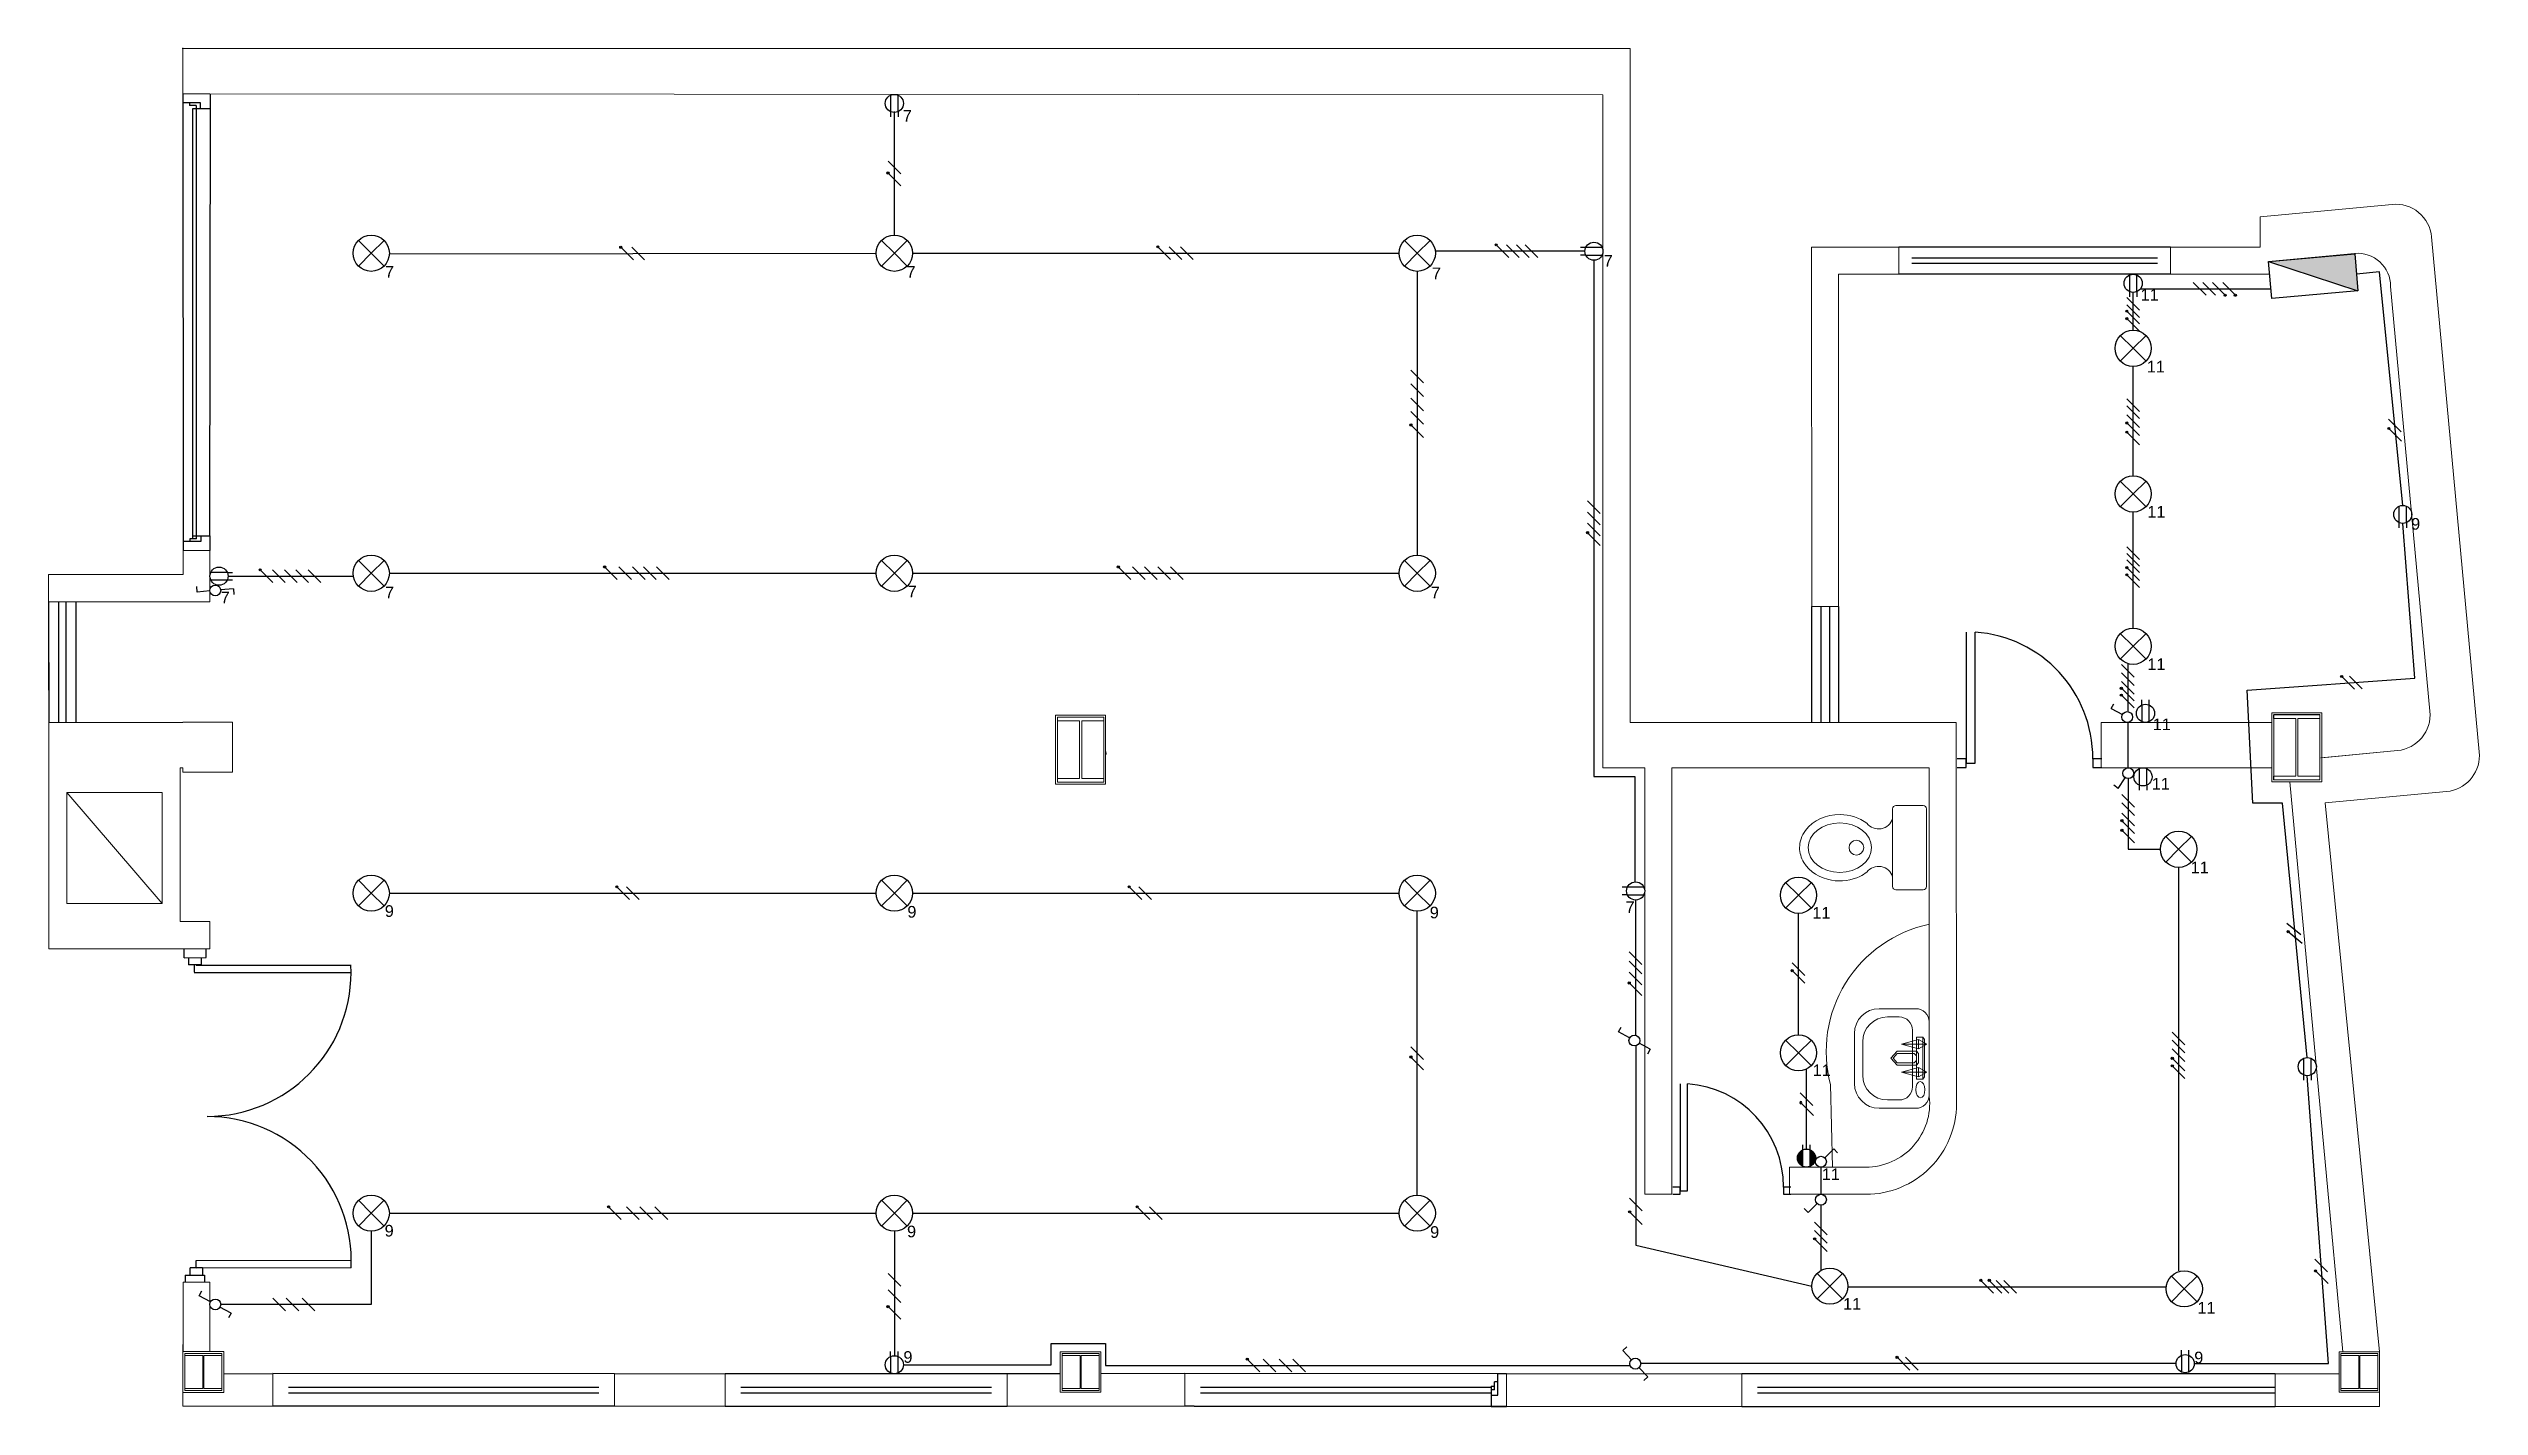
# Model space of a CAD drawing. Header units: metres. Extents: x 0 to 32.6, y 0 to 21.3.
# Drawn here: x 19.23 to 32.64, y 0 to 7.5 of the extents above; entities that cross this region are included whole.
import ezdxf

# ---------------------------------------------------------------- set-up
doc = ezdxf.new("R2010")
doc.units = ezdxf.units.M
doc.linetypes.add('ACAD_ISO02W100', pattern=[15, 12, -3])
for name, color, linetype, lineweight in [('EDaIFICIO', 7, 'Continuous', 18), ('ESTRUCTURAL', 7, 'Continuous', 15), ('FASES', 7, 'Continuous', 30), ('L-Suelo', 7, 'ACAD_ISO02W100', 30), ('L-Techo', 7, 'Continuous', 30), ('MUEBLES', 9, 'Continuous', 5)]:
    doc.layers.add(name, color=color, linetype=linetype, lineweight=lineweight)
for name, color, linetype in [('INDICACION-Tabla', 7, 'Continuous'), ('LUMINARIA', 7, 'Continuous'), ('PUERTA', 7, 'Continuous'), ('TOMACORRIENTES', 7, 'Continuous'), ('VENTANA', 9, 'Continuous')]:
    doc.layers.add(name, color=color, linetype=linetype)
doc.styles.get("Standard").update_dxf_attribs({"font": 'arial.ttf'})

msp = doc.modelspace()

# ---------------------------------------------------------------- texts
at = {"layer": 'INDICACION-Tabla', "char_height": 0.0642, "width": 0.06418, "attachment_point": 1}
for s, insert in [('7', (23.944, 7.157)), ('7', (27.812, 6.356)), ('7', (21.086, 6.296)), ('7', (23.964, 6.295)), ('7', (26.864, 6.287)), ('11', (30.775, 6.169, -2.4)), ('11', (30.809, 5.772, -2.4)), ('11', (30.812, 4.971, -2.4)), ('9', (32.268, 4.904)), ('7', (20.179, 4.497)), ('7', (21.086, 4.525)), ('7', (23.971, 4.531)), ('7', (26.858, 4.525)), ('11', (30.812, 4.129, -2.4)), ('11', (30.842, 3.797, -2.4)), ('11', (30.837, 3.469, -2.4)), ('11', (31.051, 3.007, -2.4)), ('9', (21.085, 2.766)), ('9', (23.969, 2.762)), ('9', (26.852, 2.758)), ('7', (27.933, 2.788)), ('11', (28.963, 2.756, -2.4)), ('11', (28.965, 1.887, -2.4)), ('11', (29.016, 1.313)), ('9', (21.084, 1.001)), ('9', (23.967, 0.997)), ('9', (26.854, 0.994)), ('11', (29.133, 0.597, -2.4)), ('11', (31.089, 0.576, -2.4)), ('9', (23.947, 0.304)), ('9', (31.071, 0.301))]:
    msp.add_mtext(s, dxfattribs=dict(at, insert=insert))

# ---------------------------------------------------------------- blocks, each defined once
blk = doc.blocks.new('lavadero')
for p, q in [((-0.22, 0), (0.22, 0)), ((-0.3, -0.3), (-0.3, -0.08)), ((-0.17, -0.1), (0.17, -0.1)), ((-0.111, -0.027), (-0.125, -0.039)), ((0.129, -0.039), (-0.125, -0.039)), ((-0.125, -0.039), (-0.125, -0.077)), ((-0.125, -0.077), (0.129, -0.077)), ((-0.083, -0.014), (-0.111, -0.065)), ((0.115, -0.027), (-0.111, -0.027)), ((-0.054, -0.065), (-0.111, -0.065)), ((-0.111, -0.065), (-0.083, -0.166)), ((-0.083, -0.014), (-0.083, -0.166)), ((-0.083, -0.014), (-0.054, -0.065)), ((-0.083, -0.166), (-0.054, -0.065)), ((-0.04, -0.077), (-0.026, -0.065)), ((-0.04, -0.192), (-0.04, -0.077)), ((-0.026, -0.065), (0.03, -0.065)), ((-0.026, -0.09), (-0.012, -0.077)), ((-0.026, -0.192), (-0.026, -0.09)), ((0.03, -0.09), (0.016, -0.077)), ((0.044, -0.077), (0.03, -0.065)), ((0.03, -0.192), (0.03, -0.09)), ((0.044, -0.077), (0.044, -0.192)), ((0.087, -0.014), (0.058, -0.065)), ((0.087, -0.166), (0.058, -0.065)), ((0.087, -0.065), (0.058, -0.065)), ((0.087, -0.065), (0.087, -0.014)), ((0.087, -0.014), (0.115, -0.065)), ((0.087, -0.065), (0.115, -0.065)), ((0.087, -0.065), (0.087, -0.166)), ((0.115, -0.065), (0.087, -0.166)), ((0.115, -0.027), (0.129, -0.039)), ((0.129, -0.077), (0.129, -0.039)), ((0.3, -0.08), (0.3, -0.3)), ((-0.25, -0.25), (-0.25, -0.18)), ((0.002, -0.23), (-0.04, -0.192)), ((0.002, -0.217), (-0.026, -0.192)), ((0.03, -0.192), (0.002, -0.217)), ((0.002, -0.23), (0.044, -0.192)), ((0.25, -0.18), (0.25, -0.25)), ((0.1, -0.4), (-0.1, -0.4)), ((0.15, -0.45), (-0.15, -0.45))]:
    blk.add_line(p, q)
for centre, radius, start, end in [((0.22, -0.08), 0.08, 0, 90), ((-0.22, -0.08), 0.08, 90, 180), ((-0.17, -0.18), 0.08, 90, 180), ((0.17, -0.18), 0.08, 0, 90), ((-0.1, -0.25), 0.15, 180, 270), ((0.1, -0.25), 0.15, 270, 0), ((-0.15, -0.3), 0.15, 180, 270), ((0.15, -0.3), 0.15, 270, 0)]:
    blk.add_arc(centre, radius, start, end)
blk.add_ellipse((-0.188, -0.053), major_axis=(-0.0489, 0.001), ratio=0.561716)
blk = doc.blocks.new('INODORO')
for p, q in [((0, -0.23), (0, 0.23)), ((0.02, 0.25), (0.18, 0.25)), ((0.2, 0.23), (0.2, -0.23)), ((0.18, -0.25), (0.02, -0.25))]:
    blk.add_line(p, q)
blk.add_circle((0.414, 0), 0.0438)
for centre, radius, start, end in [((0.02, 0.23), 0.02, 90, 180), ((0.18, 0.23), 0.02, 0, 90), ((0.283, 0.197), 0.0864, 196.4375, 322.7515), ((0.283, -0.197), 0.0864, 37.1646, 163.5625), ((0.02, -0.23), 0.02, 180, 270), ((0.18, -0.23), 0.02, 270, 0)]:
    blk.add_arc(centre, radius, start, end)
blk.add_ellipse((0.512, 0), major_axis=(0.188, 0), ratio=0.77871)
blk.add_open_spline([(0.352, -0.145), (0.364, -0.154), (0.378, -0.163), (0.444, -0.194), (0.504, -0.202), (0.629, -0.181), (0.692, -0.143), (0.741, -0.061), (0.75, -0.03), (0.75, 0), (0.75, 0.036), (0.737, 0.072), (0.671, 0.163), (0.591, 0.196), (0.453, 0.196), (0.396, 0.177), (0.352, 0.144)], degree=3, knots=[3.942102, 3.942102, 3.942102, 3.942102, 4.162638, 4.162638, 4.924422, 4.924422, 5.847984, 5.847984, 6.283185, 6.283185, 6.283185, 6.801532, 6.801532, 7.861895, 7.861895, 8.624417, 8.624417, 8.624417, 8.624417])
blk = doc.blocks.new('columna')
at = {"layer": 'ESTRUCTURAL'}
for p, q in [((-0.256, 0.36), (0, 0.36)), ((-0.256, 0.34), (-0.256, 0.36)), ((-0.134, 0.34), (-0.256, 0.34)), ((-0.134, 0.36), (-0.134, 0.36)), ((-0.134, 0.34), (-0.134, 0.02)), ((-0.122, 0.36), (-0.122, 0.36)), ((0, 0.34), (-0.122, 0.34)), ((-0.122, 0.34), (-0.122, 0.02)), ((0, 0.36), (0, 0.34)), ((-0.134, 0.02), (-0.256, 0.02)), ((-0.256, 0.02), (-0.256, 0)), ((-0.256, 0), (0, 0)), ((-0.134, 0), (-0.134, 0)), ((0, 0.02), (-0.122, 0.02)), ((-0.122, 0), (-0.122, 0)), ((0, 0), (0, 0.02))]:
    blk.add_line(p, q, dxfattribs=at)
blk = doc.blocks.new('iiiiiiiiiiiii')
at = {"layer": 'ESTRUCTURAL'}
for p, q in [((0.0101, 0.105), (0.0101, 0.204)), ((0.19299, 0.204), (0.19299, 0.105)), ((0.0101, 0.105), (0.19299, 0.105)), ((0.0101, 0), (0.0101, 0.099)), ((0.0101, 0.099), (0.19299, 0.099)), ((0.19299, 0.099), (0.19299, 0))]:
    blk.add_line(p, q, dxfattribs=at)
blk.add_lwpolyline([(0, 0.204), (0.204, 0.204), (0.204, 0), (0, 0)], close=True, dxfattribs=at)
blk = doc.blocks.new('Lampara')
at = {"layer": 'LUMINARIA'}
for q in [(-0.071, 0.071), (-0.071, -0.071), (0.071, 0.071), (0.071, -0.071)]:
    blk.add_line((0, 0), q, dxfattribs=at)
blk.add_circle((0, 0), 0.1, dxfattribs=at)
blk = doc.blocks.new('56')
at = {"layer": 'PUERTA'}
for p, q in [((-0.04, 0.65), (-0.04, 0.61)), ((-0.04, 0.61), (0, 0.61)), ((0, 0.61), (0, 0.65)), ((-0.02, 0.08), (-0.61, 0.08)), ((-0.04, 0.08), (-0.61, 0.08)), ((-0.61, 0.04), (-0.02, 0.04)), ((-0.04, 0.04), (-0.04, 0)), ((0, 0.04), (-0.04, 0.04)), ((-0.02, 0.04), (-0.02, 0.08)), ((0, 0), (0, 0.04))]:
    blk.add_line(p, q, dxfattribs=at)
blk.add_arc((-0.043, 0.042), 0.568, 89.7143, 176.12, dxfattribs=at)
blk = doc.blocks.new('pook')
at = {"layer": 'PUERTA'}
for p, q in [((0.111, 0.082), (0.111, 1.133)), ((0.161, 1.133), (0.111, 1.131)), ((0.161, 0.068), (0.161, 1.133)), ((2.114, 0.083), (2.113, 1.133)), ((2.164, 0.083), (2.163, 1.133)), ((0.06, 0.15), (0, 0.15)), ((0.061, 0), (0, 0)), ((0.061, 0), (0.06, 0.15)), ((0.06, 0.117), (0.11, 0.117)), ((0.06, 0.029), (0.11, 0.029)), ((0.11, 0.117), (0.11, 0.029)), ((0.11, 0.068), (0.16, 0.068)), ((2.164, 0.083), (2.114, 0.083)), ((2.164, 0.124), (2.164, 0.042)), ((2.164, 0.124), (2.214, 0.124)), ((2.214, 0.042), (2.164, 0.042)), ((2.214, 0.007), (2.214, 0.138)), ((2.214, 0.138), (2.259, 0.138)), ((2.214, 0.007), (2.259, 0.007))]:
    blk.add_line(p, q, dxfattribs=at)
for centre, radius, start, end in [((0.161, 0.156), 0.976, 0.0193, 90.0193), ((2.116, 0.156), 0.978, 87.208, 179.9706)]:
    blk.add_arc(centre, radius, start, end, dxfattribs=at)
blk = doc.blocks.new('*U19')
at = {"layer": 'LUMINARIA'}
for p, q in [((0.071, 0.071), (0.021, 0.021)), ((0.071, 0.071), (0.092, 0.049)), ((-0.071, -0.071), (-0.092, -0.049)), ((-0.021, -0.021), (-0.071, -0.071))]:
    blk.add_line(p, q, dxfattribs=at)
blk.add_circle((0, 0), 0.03, dxfattribs=at)
blk = doc.blocks.new('*U38')
at = {"layer": 'TOMACORRIENTES'}
for p, q in [((0.045, 0.021), (-0.045, 0.021)), ((0.045, 0.021), (0.074, 0.021)), ((-0.045, -0.021), (0.045, -0.021)), ((0.045, -0.021), (0.074, -0.021))]:
    blk.add_line(p, q, dxfattribs=at)
blk.add_circle((0, 0), 0.05, dxfattribs=at)
blk = doc.blocks.new('Interruptor')
at = {"layer": 'LUMINARIA'}
for q in [(0.021, 0.021), (0.092, 0.049)]:
    blk.add_line((0.071, 0.071), q, dxfattribs=at)
blk.add_circle((0, 0), 0.03, dxfattribs=at)
blk = doc.blocks.new('Toma corriente CFGI 1 Fase')
at = {"layer": 'TOMACORRIENTES'}
h = blk.add_hatch(dxfattribs=at)
h.set_pattern_fill('ANGLE', color=256)
h.set_pattern_definition([(0, (-6.336, -3.4325), (0, 6.985), [5.08, -1.905]), (90, (-6.336, -3.4325), (-6.985, 4e-16), [5.08, -1.905])])
h.paths.add_polyline_path([(0.045, 0.021, 0.63707), (-0.045, 0.021)])
h.paths.add_polyline_path([(-0.045, -0.021, 0.63707), (0.045, -0.021)])
at = {"layer": 'TOMACORRIENTES', "lineweight": 40}
h = blk.add_hatch(color=256, dxfattribs=at)
h.dxf.hatch_style = 1
h.paths.add_polyline_path([(-0.045, 0.021), (0.045, 0.021, 0.63707)])
h.paths.add_polyline_path([(0.045, -0.021), (-0.045, -0.021, 0.63707)])
at = {"layer": 'TOMACORRIENTES'}
for p, q in [((-0.045, 0.021), (0.074, 0.021)), ((-0.045, -0.021), (0.074, -0.021))]:
    blk.add_line(p, q, dxfattribs=at)
blk.add_circle((0, 0), 0.05, dxfattribs=at)
blk = doc.blocks.new('*U20')
at = {"layer": 'LUMINARIA'}
for p, q in [((0.071, 0.071), (0.021, 0.021)), ((0.071, 0.071), (0.092, 0.049)), ((-0.071, -0.071), (-0.092, -0.049)), ((-0.021, -0.021), (-0.071, -0.071))]:
    blk.add_line(p, q, dxfattribs=at)
blk.add_circle((0, 0), 0.03, dxfattribs=at)
blk = doc.blocks.new('*U21')
at = {"layer": 'LUMINARIA'}
for p, q in [((0.071, 0.071), (0.021, 0.021)), ((0.071, 0.071), (0.092, 0.049)), ((-0.071, -0.071), (-0.092, -0.049)), ((-0.021, -0.021), (-0.071, -0.071))]:
    blk.add_line(p, q, dxfattribs=at)
blk.add_circle((0, 0), 0.03, dxfattribs=at)
blk = doc.blocks.new('*U22')
at = {"layer": 'LUMINARIA'}
for p, q in [((0.071, 0.071), (0.021, 0.021)), ((0.071, 0.071), (0.092, 0.049)), ((-0.071, -0.071), (-0.092, -0.049)), ((-0.021, -0.021), (-0.071, -0.071))]:
    blk.add_line(p, q, dxfattribs=at)
blk.add_circle((0, 0), 0.03, dxfattribs=at)
blk = doc.blocks.new('LINEAS')
at = {"layer": 'FASES'}
blk.add_line((-0.035, -0.035), (0.035, 0.035), dxfattribs=at)
blk = doc.blocks.new('NEUTRO')
at = {"layer": 'FASES'}
h = blk.add_hatch(color=256, dxfattribs=at)
h.dxf.hatch_style = 1
h.paths.add_polyline_path([(-0.041, -0.035, 1), (-0.03, -0.035, 1)])
blk.add_line((-0.035, -0.035), (0.035, 0.035), dxfattribs=at)
blk.add_circle((-0.035, -0.035), 0.00585, dxfattribs=at)
blk = doc.blocks.new('Tablero')
at = {"layer": 'TOMACORRIENTES', "linetype": 'ACAD_ISO02W100', "lineweight": 100}
h = blk.add_hatch(dxfattribs=at)
h.set_pattern_fill('ANGLE', color=256)
h.set_pattern_definition([(0, (-5.943, -4.4974), (0, 6.985), [5.08, -1.905]), (90, (-5.943, -4.4974), (-6.985, 4e-16), [5.08, -1.905])])
h.paths.add_polyline_path([(0.15, 0.35), (-0.15, 0.35), (-0.15, -0.35)])
at = {"layer": 'TOMACORRIENTES'}
h = blk.add_hatch(color=256, dxfattribs=at)
h.dxf.hatch_style = 1
h.paths.add_polyline_path([(0.15, 0.35), (-0.15, 0.35), (-0.15, -0.35)])
blk.add_line((-0.15, -0.35), (0.15, 0.35), dxfattribs=at)
blk.add_lwpolyline([(0.15, -0.35), (-0.15, -0.35), (-0.15, 0.35), (0.15, 0.35)], close=True, dxfattribs=at)

# ---------------------------------------------------------------- linework, layer by layer
at = {"layer": 'EDaIFICIO'}
for p, q in [((30.558, 3.775), (31.5, 3.775)), ((31.5, 3.775), (30.558, 3.775)), ((25.066, 3.606), (25.063, 3.618)), ((30.558, 3.525), (31.5, 3.525)), ((31.77, 3.58), (32.192, 3.62)), ((31.77, 3.58), (32.192, 3.62)), ((19.856, 3.389), (19.33, 3.388)), ((19.33, 3.388), (19.33, 2.776)), ((19.33, 3.388), (19.856, 2.776)), ((19.856, 3.389), (19.856, 2.776)), ((31.794, 3.331), (32.464, 3.394)), ((31.794, 3.331), (32.464, 3.394)), ((19.856, 2.776), (19.33, 2.776)), ((19.972, 0.685), (19.972, 0.302)), ((20.12, 0.685), (20.12, 0.302)), ((19.97, 0.281), (19.97, 0.098)), ((19.981, 0.281), (20.08, 0.281)), ((19.981, 0.281), (19.981, 0.098)), ((20.08, 0.281), (20.08, 0.098)), ((20.086, 0.281), (20.185, 0.281)), ((20.086, 0.281), (20.086, 0.098)), ((20.185, 0.281), (20.185, 0.098)), ((20.196, 0.281), (20.196, 0.098)), ((24.823, 0.281), (24.922, 0.281)), ((24.823, 0.281), (24.922, 0.281)), ((24.922, 0.281), (24.922, 0.098)), ((24.922, 0.281), (24.922, 0.098)), ((24.928, 0.281), (25.027, 0.281)), ((24.928, 0.281), (24.928, 0.098)), ((24.928, 0.281), (25.027, 0.281)), ((24.928, 0.281), (24.928, 0.098)), ((31.88, 0.281), (31.979, 0.281)), ((31.88, 0.281), (31.979, 0.281)), ((31.88, 0.281), (31.979, 0.281)), ((31.979, 0.281), (31.979, 0.098)), ((31.979, 0.281), (31.979, 0.098)), ((31.979, 0.281), (31.979, 0.098)), ((31.985, 0.281), (32.084, 0.281)), ((31.985, 0.281), (31.985, 0.098)), ((31.985, 0.281), (32.084, 0.281)), ((31.985, 0.281), (31.985, 0.098)), ((31.985, 0.281), (32.084, 0.281)), ((31.985, 0.281), (31.985, 0.098)), ((20.467, 0.179), (20.196, 0.179)), ((24.52, 0.18), (24.813, 0.18)), ((25.501, 0.18), (25.037, 0.18)), ((19.97, 0.076), (19.97, 0)), ((20.08, 0.098), (19.981, 0.098)), ((20.185, 0.087), (19.981, 0.087)), ((20.086, 0.098), (20.185, 0.098)), ((24.922, 0.098), (24.823, 0.098)), ((24.922, 0.098), (24.823, 0.098)), ((25.027, 0.098), (24.928, 0.098)), ((25.027, 0.098), (24.928, 0.098)), ((31.979, 0.098), (31.88, 0.098)), ((31.979, 0.098), (31.88, 0.098)), ((31.979, 0.098), (31.88, 0.098)), ((32.084, 0.098), (31.985, 0.098)), ((32.084, 0.098), (31.985, 0.098)), ((32.084, 0.098), (31.985, 0.098))]:
    msp.add_line(p, q, dxfattribs=at)
at = {"layer": 'EDaIFICIO', "ltscale": 0.05}
msp.add_line((31.891, 0.301), (31.599, 3.448), dxfattribs=at)
at = {"layer": 'EDaIFICIO'}
for points in [[(19.97, 7.496), (27.958, 7.496), (27.958, 3.775), (29.758, 3.776), (29.759, 1.67, -0.414629), (29.259, 1.17), (28.838, 1.17), (28.838, 1.32), (29.259, 1.32, 0.446701), (29.609, 1.711), (29.608, 3.525), (28.188, 3.525), (28.188, 1.17), (28.038, 1.17), (28.038, 3.525), (27.807, 3.525), (27.808, 7.24), (20.12, 7.246), (19.97, 7.246)], [(30.94, 6.25), (31.487, 6.25), (31.481, 6.321), (31.956, 6.365, -0.441548), (32.155, 6.183), (32.372, 3.837, -0.413646), (32.192, 3.62), (31.775, 3.58), (31.775, 3.829), (31.5, 3.829), (31.5, 3.775), (30.558, 3.775), (30.558, 3.525), (31.5, 3.525), (31.5, 3.448), (31.599, 3.448), (31.891, 0.301), (31.87, 0.301), (31.87, 0.179), (31.518, 0.179), (31.518, -0.001), (32.094, -0.001), (32.094, 0.301), (31.794, 3.331), (32.464, 3.394, 0.386886), (32.645, 3.593), (32.381, 6.456, 0.414955), (32.163, 6.636), (31.434, 6.567), (31.434, 6.4), (30.94, 6.4)]]:
    msp.add_lwpolyline(points, format="xyb", close=True, dxfattribs=at)
for points in [[(28.958, 4.416), (29.108, 4.416), (29.108, 6.25), (29.44, 6.25), (29.44, 6.4), (28.958, 6.4), (28.961, 4.416)], [(19.972, 4.725), (20.12, 4.725), (20.12, 4.442), (19.229, 4.441), (19.229, 4.592), (19.972, 4.592)], [(19.23, 3.775), (19.97, 3.775), (19.97, 3.777), (20.244, 3.777), (20.244, 3.5), (19.97, 3.5), (19.97, 3.525), (19.956, 3.525), (19.956, 2.676), (20.12, 2.676), (20.12, 2.526), (19.23, 2.526)], [(24.787, 3.435), (24.787, 3.815), (25.063, 3.815), (25.063, 3.435)], [(31.5, 3.448), (31.5, 3.829), (31.775, 3.829), (31.775, 3.448)], [(19.972, 0.685), (20.12, 0.685), (20.12, 0.302), (20.196, 0.302), (20.196, 0.179), (20.467, 0.18), (20.467, 0), (19.97, 0)], [(24.52, 0.179), (24.813, 0.179), (24.813, 0.301), (25.037, 0.301), (25.037, 0.18), (25.501, 0.179), (25.501, 0), (24.52, 0)], [(25.037, 0.301), (25.037, 0.077), (24.813, 0.077), (24.813, 0.301)], [(32.094, 0.301), (32.094, 0.077), (31.87, 0.077), (31.87, 0.301)], [(32.094, 0.301), (32.094, 0.077), (31.87, 0.077), (31.87, 0.301)], [(32.094, 0.301), (32.094, 0.077), (31.87, 0.077), (31.87, 0.301)], [(22.352, 0.179), (22.352, 0), (22.964, 0), (22.964, 0.179)], [(27.276, 0.179), (27.276, -0.001), (28.574, -0.001), (28.574, 0.179)]]:
    msp.add_lwpolyline(points, close=True, dxfattribs=at)
for points in [[(24.797, 3.445), (24.797, 3.805), (25.053, 3.805), (25.053, 3.445), (24.797, 3.445)], [(24.797, 3.445), (24.797, 3.805), (25.053, 3.805), (25.053, 3.445), (24.797, 3.445)], [(24.797, 3.445), (24.797, 3.805), (25.053, 3.805), (25.053, 3.445), (24.797, 3.445)], [(31.51, 3.458), (31.51, 3.819), (31.765, 3.819), (31.765, 3.458), (31.51, 3.458)], [(31.765, 3.478), (31.765, 3.458), (31.51, 3.458)], [(31.765, 3.478), (31.765, 3.458), (31.51, 3.458)], [(19.97, 0.281), (19.97, 0.302), (20.196, 0.302), (20.196, 0.281)], [(19.981, 0.281), (19.981, 0.291), (20.185, 0.291), (20.185, 0.281)], [(24.823, 0.281), (24.823, 0.291), (25.027, 0.291), (25.027, 0.281)], [(31.88, 0.281), (31.88, 0.291), (32.084, 0.291), (32.084, 0.281)], [(20.196, 0.098), (20.196, 0.076), (19.97, 0.076), (19.97, 0.098)], [(20.185, 0.098), (20.185, 0.087), (19.981, 0.087), (19.981, 0.098)], [(25.027, 0.098), (25.027, 0.087), (24.823, 0.087), (24.823, 0.098)], [(32.084, 0.098), (32.084, 0.087), (31.88, 0.087), (31.88, 0.098)]]:
    msp.add_lwpolyline(points, dxfattribs=at)
msp.add_arc((25.047, 3.603), 0.0186, 327.5318, 11.7835, dxfattribs=at)
at = {"layer": 'L-Suelo'}
for p, q in [((32.222, 4.974), (32.094, 6.263)), ((24.763, 0.229), (24.763, 0.346)), ((24.763, 0.346), (25.062, 0.346)), ((25.062, 0.346), (25.062, 0.24)), ((23.947, 0.229), (24.763, 0.229)), ((25.062, 0.24), (25.062, 0.225)), ((25.062, 0.225), (27.958, 0.225))]:
    msp.add_line(p, q, dxfattribs=at)
for points in [[(27.758, 6.327), (27.758, 3.477), (27.984, 3.477), (27.984, 2.894)], [(31.695, 1.925), (31.559, 3.329), (31.394, 3.33), (31.364, 3.954), (32.288, 4.02), (32.222, 4.874)], [(27.988, 2.795), (27.988, 2.049)], [(31.071, 0.235), (31.812, 0.235), (31.695, 1.825)], [(29.011, 1.11), (29.011, 0.75)], [(30.971, 0.235), (28.016, 0.235)]]:
    msp.add_lwpolyline(points, dxfattribs=at)
at = {"layer": 'L-Suelo', "elevation": 0.2}
msp.add_lwpolyline([(30.734, 5.941), (30.734, 6.15)], dxfattribs=at)
at = {"layer": 'L-Techo'}
for p, q in [((23.897, 6.466), (23.897, 7.148)), ((23.997, 6.366), (26.683, 6.366)), ((32.094, 6.263), (31.966, 6.251)), ((20.22, 4.583), (20.912, 4.583)), ((21.11, 4.599), (23.797, 4.599)), ((23.997, 4.599), (26.683, 4.599)), ((30.707, 3.525), (30.707, 3.775)), ((21.11, 2.833), (23.797, 2.833)), ((23.997, 2.833), (26.683, 2.833)), ((26.783, 1.166), (26.783, 2.733)), ((28.887, 2.051, 0.2), (28.887, 2.721, 0.2)), ((28.931, 1.42), (28.931, 1.861, 0.2)), ((29.011, 1.32), (29.011, 1.17)), ((21.01, 0.966), (21.01, 0.562)), ((21.11, 1.066), (23.797, 1.066)), ((23.897, 0.966), (23.897, 0.274)), ((23.997, 1.066), (26.683, 1.066)), ((21.01, 0.562), (20.179, 0.562))]:
    msp.add_line(p, q, dxfattribs=at)
for points in [[(21.11, 6.363), (23.797, 6.366)], [(27.708, 6.377), (26.882, 6.377)], [(26.783, 6.266), (26.783, 4.699)], [(30.774, 6.169), (30.774, 6.169), (31.495, 6.169)], [(30.707, 3.465), (30.707, 3.075), (30.885, 3.075)], [(27.99, 1.991), (27.99, 0.889), (28.96, 0.663)]]:
    msp.add_lwpolyline(points, dxfattribs=at)
for points, elevation in [([(30.734, 5.137), (30.734, 5.741)], 0.2), ([(30.734, 4.296), (30.734, 4.937)], 0.2), ([(30.704, 4.099), (30.704, 3.835)], 0.2), ([(30.985, 2.975), (30.985, 0.748)], 0.2), ([(29.16, 0.66), (30.886, 0.66), (30.916, 0.66)], -2.6)]:
    msp.add_lwpolyline(points, dxfattribs=dict(at, elevation=elevation))
msp.add_point((19.97, 7.496), dxfattribs=at)
at = {"layer": 'MUEBLES'}
msp.add_line((29.074, 1.32), (29.064, 1.776), dxfattribs=at)
msp.add_arc((29.758, 1.959), 0.718, 101.9429, 194.7451, dxfattribs=at)
at = {"layer": 'VENTANA'}
for p, q in [((19.971, 7.246), (19.972, 4.775)), ((20.12, 4.805), (20.123, 7.246)), ((20.068, 7.196), (19.97, 7.196)), ((20.007, 7.196), (20.007, 7.181)), ((20.043, 7.181), (20.007, 7.181)), ((20.026, 4.79), (20.026, 7.166)), ((20.043, 7.181), (20.043, 7.166)), ((20.045, 4.79), (20.045, 7.166)), ((20.064, 7.166), (20.12, 7.166)), ((30.868, 6.4), (29.44, 6.4)), ((30.94, 6.4), (30.778, 6.4)), ((30.94, 6.4), (30.778, 6.4)), ((30.898, 6.25), (29.44, 6.25)), ((30.94, 6.25), (30.898, 6.25)), ((30.94, 6.25), (30.898, 6.25)), ((20.07, 4.775), (19.97, 4.775)), ((19.972, 4.775), (19.972, 4.725)), ((20.045, 4.79), (20.008, 4.79)), ((20.008, 4.79), (20.008, 4.775)), ((20.066, 4.805), (20.12, 4.805)), ((20.12, 4.805), (20.12, 4.725)), ((19.229, 4.442), (19.23, 3.775)), ((19.284, 4.442), (19.284, 3.775)), ((19.324, 4.442), (19.325, 3.775)), ((19.324, 4.442), (19.325, 3.775)), ((19.379, 4.442), (19.38, 3.775)), ((28.958, 4.416), (28.958, 3.775)), ((29.011, 4.416), (29.011, 3.775)), ((29.058, 4.416), (29.058, 3.777)), ((29.108, 4.416), (29.108, 3.775)), ((19.229, 4.13), (19.23, 3.775)), ((22.352, 0.179), (20.467, 0.18)), ((24.52, 0.179), (22.964, 0.179)), ((27.227, 0.179), (25.501, 0.18)), ((27.209, 0.091), (27.209, 0.135)), ((27.227, 0.135), (27.209, 0.135)), ((27.227, 0.061), (27.227, 0.179)), ((27.276, 0.179), (27.227, 0.179)), ((31.518, 0.178), (28.574, 0.178)), ((22.266, 0), (20.467, 0)), ((22.352, 0), (22.266, 0)), ((27.191, 0.111), (27.209, 0.111)), ((27.209, 0.091), (27.191, 0.091)), ((27.191, 0.067), (27.191, -0.001)), ((22.964, 0), (24.52, 0)), ((25.551, 0), (25.501, 0)), ((25.551, 0), (27.191, 0)), ((27.276, -0.001), (27.191, -0.001)), ((28.574, -0.001), (31.518, -0.001))]:
    msp.add_line(p, q, dxfattribs=at)
at = {"layer": 'VENTANA', "ltscale": 0.025}
for p, q in [((30.868, 6.339), (29.512, 6.339)), ((30.868, 6.309), (29.512, 6.309)), ((22.266, 0.103), (20.553, 0.103)), ((22.266, 0.073), (20.553, 0.073)), ((24.434, 0.103), (23.05, 0.103)), ((24.434, 0.073), (23.05, 0.073)), ((27.191, 0.103), (25.587, 0.103)), ((27.191, 0.073), (25.587, 0.073)), ((31.518, 0.103), (28.66, 0.103)), ((31.518, 0.073), (28.66, 0.073))]:
    msp.add_line(p, q, dxfattribs=at)
at = {"layer": 'VENTANA', "ltscale": 0.05}
msp.add_line((27.191, -0.001), (27.276, -0.001), dxfattribs=at)
at = {"layer": 'VENTANA'}
for points in [[(20.025, 7.166), (20.068, 7.166), (20.068, 7.196)], [(20.026, 4.805), (20.07, 4.805), (20.07, 4.775)], [(27.191, 0.111), (27.191, 0.061), (27.227, 0.061)]]:
    msp.add_lwpolyline(points, dxfattribs=at)

# ---------------------------------------------------------------- block references
at = {"layer": 'EDaIFICIO'}
for p in [(25.053, 3.445), (31.765, 3.458), (31.765, 3.458), (31.765, 3.458)]:
    msp.add_blockref('columna', p, dxfattribs=at)
at = {"layer": 'EDaIFICIO', "rotation": 270}
for p in [(24.823, 0.291), (31.88, 0.291), (31.88, 0.291)]:
    msp.add_blockref('iiiiiiiiiiiii', p, dxfattribs=at)
at = {"layer": 'FASES'}
for name, p, rotation in [('LINEAS', (23.897, 6.84), 270), ('NEUTRO', (23.897, 6.774), 270), ('NEUTRO', (22.422, 6.364), 270), ('LINEAS', (22.483, 6.364), 270), ('NEUTRO', (25.386, 6.366), 270), ('LINEAS', (25.449, 6.366), 270), ('LINEAS', (25.511, 6.366), 270), ('NEUTRO', (27.253, 6.377), 270), ('LINEAS', (27.31, 6.377), 270), ('LINEAS', (27.365, 6.377), 270), ('LINEAS', (27.414, 6.377), 270), ('LINEAS', (31.101, 6.169), 89.99999999999999), ('LINEAS', (31.153, 6.169), 89.99999999999999), ('NEUTRO', (31.207, 6.169), 89.99999999999999), ('NEUTRO', (31.263, 6.169), 89.99999999999999), ('NEUTRO', (30.734, 6.011, 0.2), 270), ('LINEAS', (30.734, 6.087, 0.2), 270), ('LINEAS', (30.734, 6.046, 0.2), 270), ('NEUTRO', (30.734, 5.97, 0.2), 270), ('LINEAS', (26.783, 5.685), 270), ('LINEAS', (26.783, 5.61), 270), ('LINEAS', (26.783, 5.53), 270), ('LINEAS', (30.734, 5.528, 0.2), 270), ('LINEAS', (30.734, 5.488, 0.2), 270), ('NEUTRO', (26.783, 5.383), 270), ('LINEAS', (26.783, 5.458), 270), ('NEUTRO', (30.734, 5.394), 270), ('NEUTRO', (30.734, 5.343, 0.2), 270), ('LINEAS', (30.734, 5.439, 0.2), 270), ('NEUTRO', (32.18, 5.363), 270), ('LINEAS', (32.178, 5.415), 270), ('LINEAS', (27.758, 4.964), 270), ('LINEAS', (27.758, 4.902), 270), ('LINEAS', (27.758, 4.841), 270), ('NEUTRO', (27.758, 4.788), 269.9844504155009), ('LINEAS', (30.734, 4.71, 0.2), 270), ('LINEAS', (30.734, 4.674, 0.2), 270), ('NEUTRO', (20.432, 4.583), 270), ('LINEAS', (20.5, 4.583), 270), ('LINEAS', (20.566, 4.583), 270), ('LINEAS', (20.629, 4.583), 270), ('LINEAS', (20.696, 4.583), 270), ('NEUTRO', (22.333, 4.599), 270), ('LINEAS', (22.412, 4.599), 270), ('LINEAS', (22.487, 4.599), 270), ('LINEAS', (22.548, 4.599), 270), ('LINEAS', (22.619, 4.599), 270), ('NEUTRO', (25.168, 4.599), 270), ('LINEAS', (25.246, 4.599), 270), ('LINEAS', (25.312, 4.599), 270), ('LINEAS', (25.386, 4.599), 270), ('LINEAS', (25.456, 4.599), 270), ('NEUTRO', (30.734, 4.595, 0.2), 270), ('NEUTRO', (30.734, 4.555, 0.2), 270), ('LINEAS', (30.734, 4.638, 0.2), 270), ('LINEAS', (30.704, 4.06), 270), ('LINEAS', (30.704, 4.015), 270), ('NEUTRO', (31.92, 3.994), 270), ('LINEAS', (31.962, 3.996), 270), ('NEUTRO', (30.704, 3.929, 0.2), 270), ('NEUTRO', (30.704, 3.891, 0.2), 270), ('LINEAS', (30.704, 3.967, 0.2), 270), ('LINEAS', (30.707, 3.343), 270), ('NEUTRO', (30.707, 3.198), 270), ('LINEAS', (30.707, 3.296), 270), ('LINEAS', (30.707, 3.239), 270), ('NEUTRO', (30.707, 3.145), 270), ('NEUTRO', (22.4, 2.833), 270), ('LINEAS', (22.453, 2.833), 270), ('NEUTRO', (25.228, 2.833), 270), ('LINEAS', (25.281, 2.833), 270), ('LINEAS', (31.621, 2.636), 275.5605771806062), ('NEUTRO', (31.628, 2.589), 275.5450275962731), ('LINEAS', (27.988, 2.474), 270), ('LINEAS', (27.988, 2.422), 270), ('LINEAS', (28.887, 2.414, 0.2), 270), ('NEUTRO', (27.988, 2.302), 270), ('LINEAS', (27.988, 2.362), 270), ('NEUTRO', (28.887, 2.37, 0.2), 270), ('LINEAS', (30.985, 2.03, 0.2), 270), ('LINEAS', (30.985, 1.987, 0.2), 270), ('NEUTRO', (26.783, 1.893), 270), ('LINEAS', (26.783, 1.949), 270), ('NEUTRO', (30.985, 1.886, 0.2), 270), ('NEUTRO', (30.985, 1.844, 0.2), 270), ('LINEAS', (30.985, 1.938, 0.2), 270), ('LINEAS', (28.931, 1.695, 0.1), 270), ('NEUTRO', (22.355, 1.066), 270), ('LINEAS', (22.453, 1.066), 270), ('LINEAS', (22.528, 1.066), 270), ('LINEAS', (22.611, 1.066), 270), ('NEUTRO', (25.272, 1.066), 270), ('LINEAS', (25.34, 1.066), 270), ('NEUTRO', (27.99, 1.038), 270), ('LINEAS', (27.99, 1.114), 270), ('LINEAS', (29.011, 0.982), 270), ('LINEAS', (29.011, 0.936), 270), ('NEUTRO', (29.011, 0.889), 270), ('LINEAS', (31.772, 0.777), 270), ('LINEAS', (23.897, 0.697), 270), ('NEUTRO', (29.928, 0.66), 270), ('NEUTRO', (29.975, 0.66, -2.6), 270), ('LINEAS', (30.012, 0.66, -2.6), 270), ('LINEAS', (30.056, 0.66, -2.6), 270), ('NEUTRO', (31.775, 0.712), 270), ('LINEAS', (20.502, 0.562), 270), ('LINEAS', (20.576, 0.562), 270), ('LINEAS', (20.663, 0.562), 270), ('NEUTRO', (23.897, 0.515), 270), ('LINEAS', (23.897, 0.607), 270), ('NEUTRO', (29.466, 0.235), 270), ('LINEAS', (29.513, 0.235), 270), ('NEUTRO', (25.88, 0.225), 270), ('LINEAS', (25.967, 0.225), 270), ('LINEAS', (26.055, 0.225), 270), ('LINEAS', (26.131, 0.225), 270)]:
    msp.add_blockref(name, p, dxfattribs=dict(at, rotation=rotation))
at = {"layer": 'FASES', "xscale": -1, "rotation": 179.9844504155005}
msp.add_blockref('NEUTRO', (28.935, 1.641, 0.1), dxfattribs=at)
at = {"layer": 'L-Techo', "xscale": 0.6814632456913744, "yscale": 0.6814632456913744, "zscale": 0.6814632456913744, "rotation": 275.0776478087395}
msp.add_blockref('Tablero', (31.728, 6.239), dxfattribs=at)
at = {"layer": 'L-Techo'}
for name, p, rotation in [('*U22', (20.149, 4.504), 320.1812965971762), ('Interruptor', (30.701, 3.805), 107.3865755923172), ('Interruptor', (30.707, 3.495), 191.4309380707793), ('*U21', (20.149, 0.562), 286.4769013721705)]:
    msp.add_blockref(name, p, dxfattribs=dict(at, rotation=rotation))
at = {"layer": 'LUMINARIA'}
for name, p, rotation in [('Lampara', (21.01, 6.366), 270), ('Lampara', (23.897, 6.366), 270), ('Lampara', (26.783, 6.366), 270), ('Lampara', (30.734, 5.841, 0.2), 270), ('Lampara', (30.734, 5.037, 0.2), 270), ('Lampara', (21.01, 4.599), 270), ('Lampara', (23.897, 4.599), 270), ('Lampara', (26.783, 4.599), 270), ('Lampara', (30.734, 4.196, 0.2), 270), ('Lampara', (30.985, 3.075, 0.2), 270), ('Lampara', (21.01, 2.833), 270), ('Lampara', (23.897, 2.833), 270), ('Lampara', (26.783, 2.833), 270), ('Lampara', (28.887, 2.821, 0.2), 270), ('*U19', (27.981, 2.019), 286.4769013721705), ('Lampara', (28.887, 1.951, 0.2), 270), ('Lampara', (21.01, 1.066), 270), ('Lampara', (23.897, 1.066), 270), ('Lampara', (26.783, 1.066), 270), ('Interruptor', (29.011, 1.14), 180), ('Lampara', (29.06, 0.663, -2.6), 270), ('Lampara', (31.016, 0.648, 0.2), 270), ('*U20', (27.986, 0.235), 268.5358312979947)]:
    msp.add_blockref(name, p, dxfattribs=dict(at, rotation=rotation))
msp.add_blockref('Interruptor', (29.011, 1.35), dxfattribs=at)
at = {"layer": 'MUEBLES', "rotation": 270}
for name, p, xscale, yscale, zscale in [('56', (29.763, 3.526), 1.226880644650714, 1.226880644650714, 1.226880644650714), ('pook', (19.977, 2.526), 0.81399478589047, 0.81399478589047, 0.81399478589047), ('56', (28.194, 1.17), 1.000140550258779, 1.000140550258779, 1.000140550258779)]:
    msp.add_blockref(name, p, dxfattribs=dict(at, xscale=xscale, yscale=yscale, zscale=zscale))
at = {"layer": 'MUEBLES', "ltscale": 0.1, "xscale": -0.9333333335537191, "yscale": 0.9333333335539464, "zscale": 0.9333333335536669}
msp.add_blockref('INODORO', (29.593, 3.084), dxfattribs=at)
at = {"layer": 'MUEBLES', "ltscale": 0.1, "xscale": -0.9166666666669698, "yscale": 0.9166666666667423, "zscale": 0.9166666666668036, "rotation": 270}
msp.add_blockref('lavadero', (29.608, 1.92), dxfattribs=at)
at = {"layer": 'TOMACORRIENTES'}
for name, p, rotation in [('*U38', (23.897, 7.193), 270), ('*U38', (27.758, 6.377), 180), ('*U38', (30.734, 6.2), 270), ('*U38', (32.222, 4.924), 270), ('*U38', (30.802, 3.826), 89.99999999999999), ('*U38', (30.788, 3.475), 270), ('*U38', (27.988, 2.845), 180), ('*U38', (31.695, 1.875), 270), ('Toma corriente CFGI 1 Fase', (28.931, 1.37), 89.99999999999999), ('*U38', (23.897, 0.229), 89.99999999999999), ('*U38', (31.021, 0.235), 89.99999999999999)]:
    msp.add_blockref(name, p, dxfattribs=dict(at, rotation=rotation))
msp.add_blockref('*U38', (20.17, 4.583), dxfattribs=at)

msp.set_redraw_order([(e.dxf.handle, doc.entitydb.next_handle()) for e in msp.query("TEXT MTEXT ATTDEF DIMENSION ARC_DIMENSION")])  # texts and dimensions are drawn at this point

doc.saveas('drawing.dxf')
